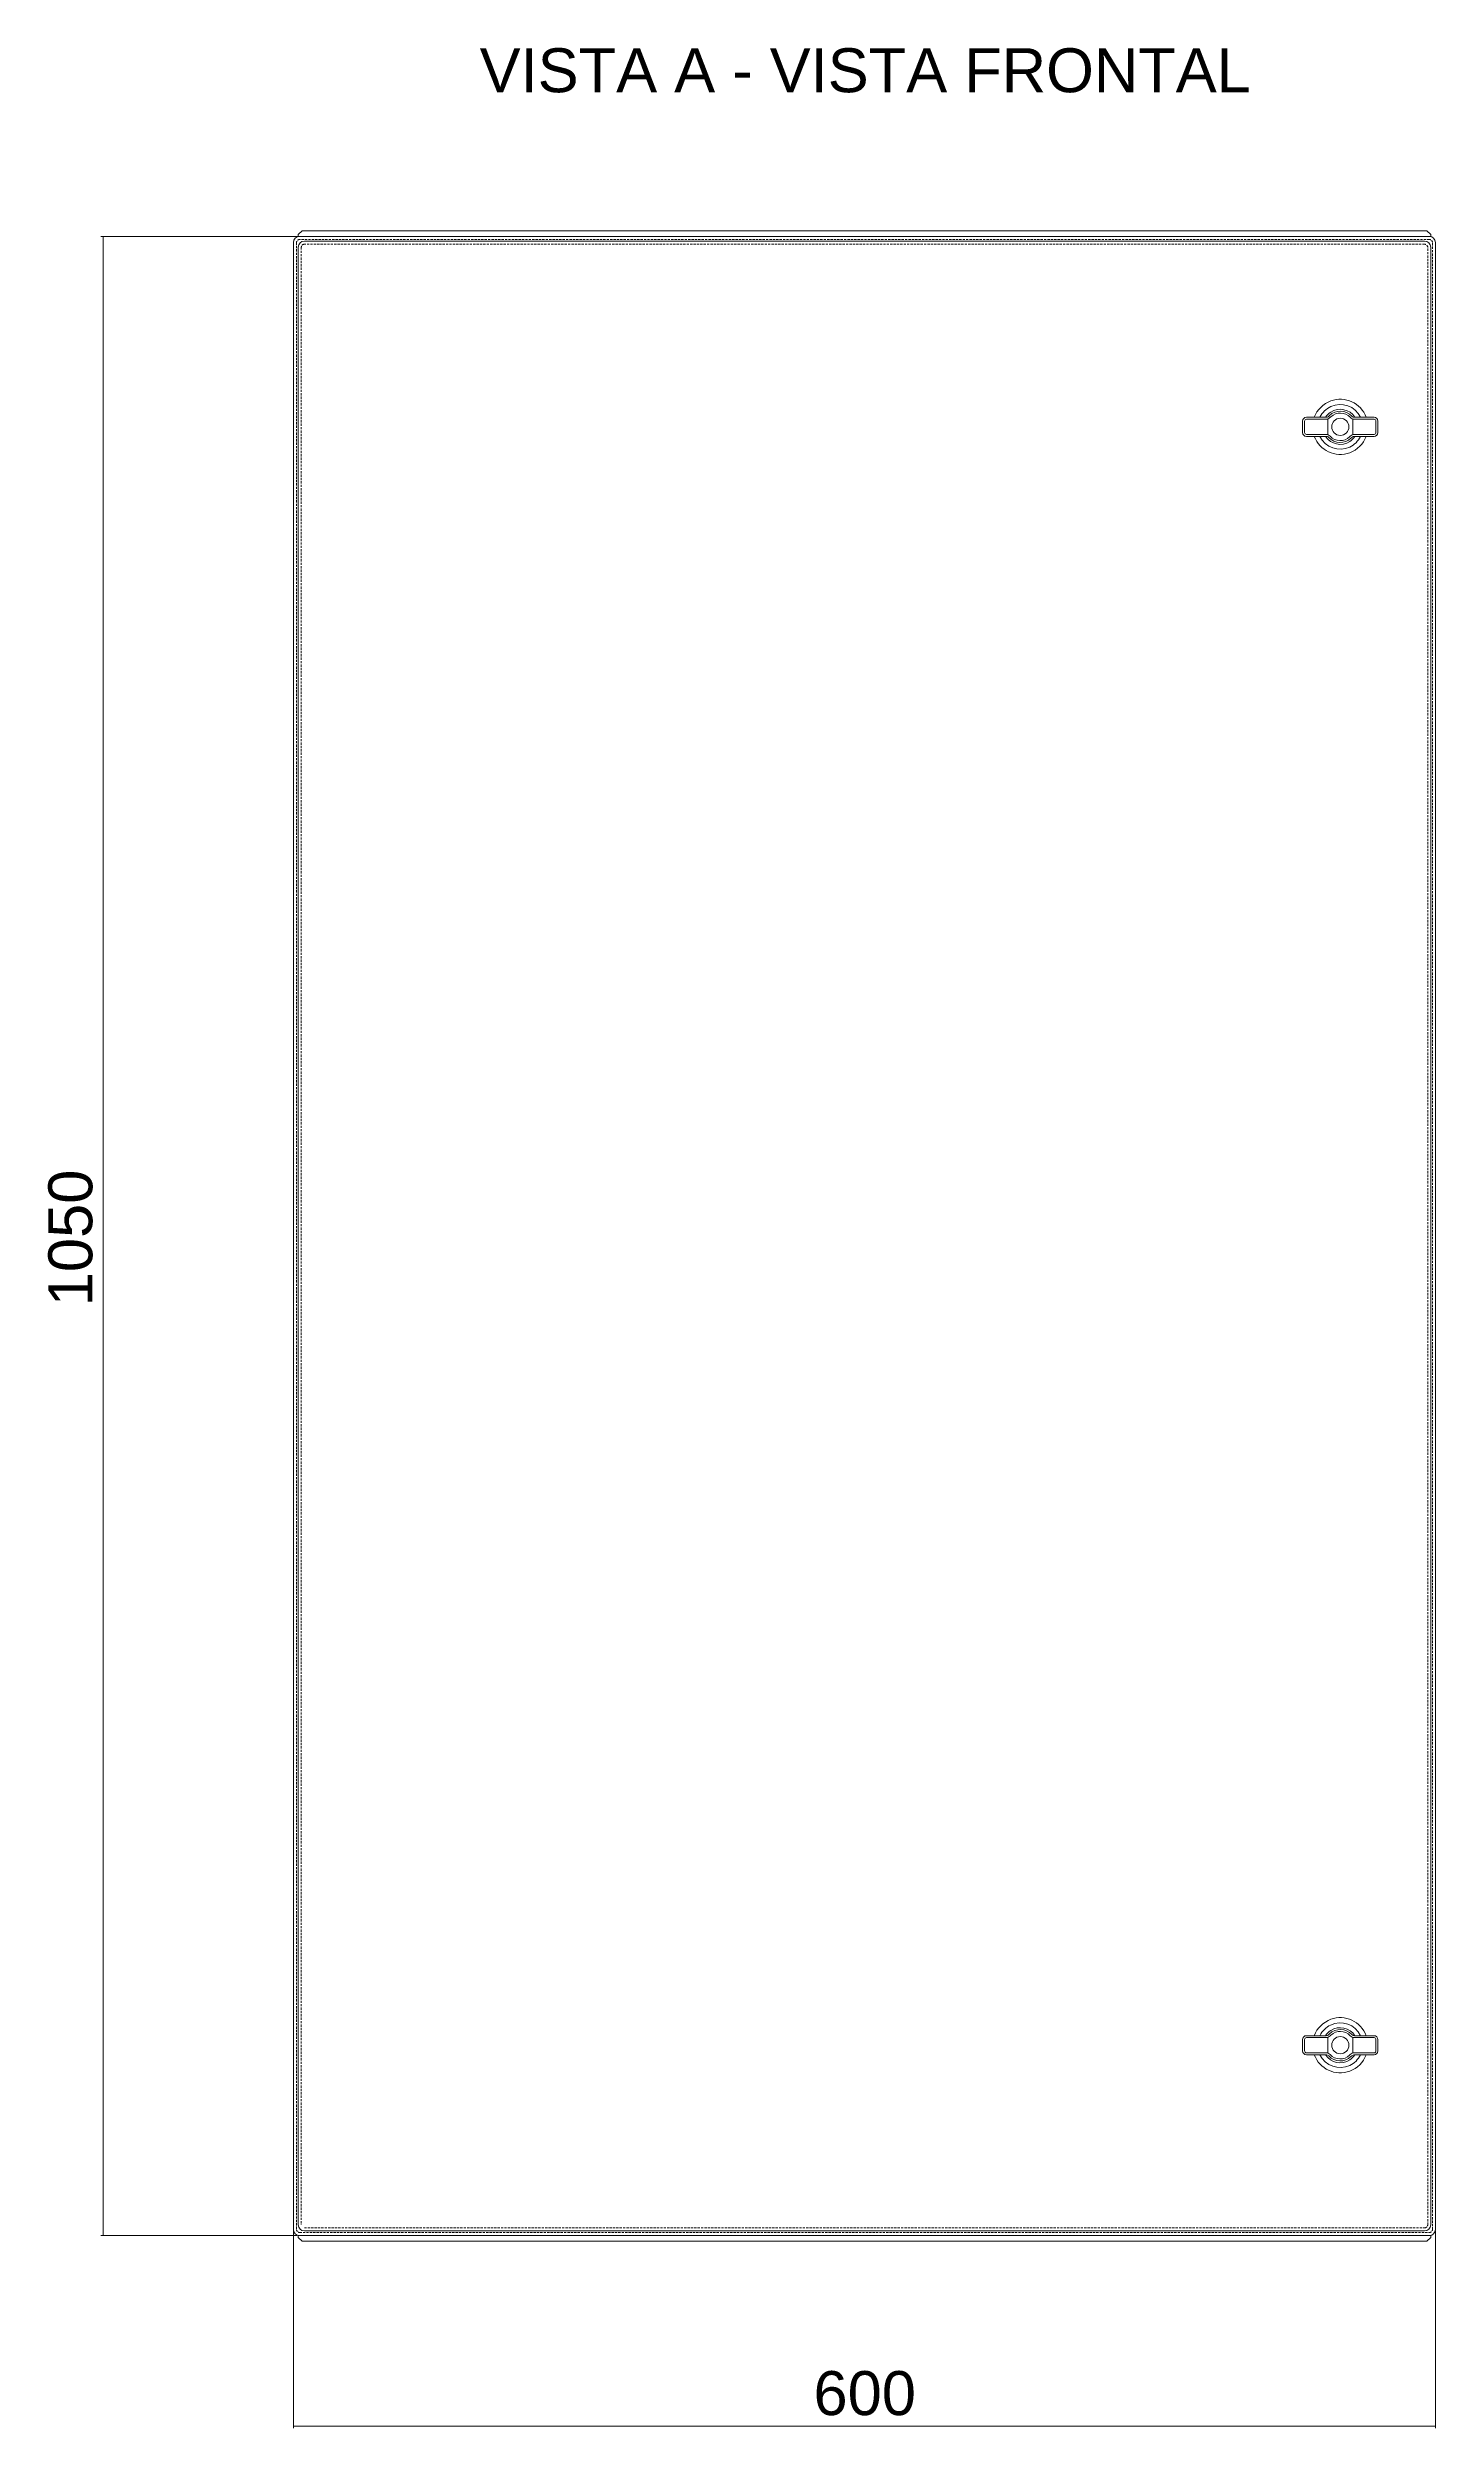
# Model space of a CAD drawing. Header units: millimetres. Extents: x -947 to 1625, y -442 to 834.
# Drawn here: x -947 to -218, y -442 to 808 of the extents above; entities that cross this region are included whole.
import ezdxf

# ---------------------------------------------------------------- set-up
doc = ezdxf.new("R2010")
doc.units = ezdxf.units.MM
doc.header["$MEASUREMENT"] = 0
for name, pattern in [('AI-Linetype-30', [1.78125, 1.1875, -0.59375]), ('AI-Linetype-31', [1.78125, 1.1875, -0.59375]), ('AI-Linetype-32', [1.78125, 1.1875, -0.59375]), ('AI-Linetype-33', [1.78125, 1.1875, -0.59375]), ('AI-Linetype-34', [1.78125, 1.1875, -0.59375]), ('AI-Linetype-35', [1.78125, 1.1875, -0.59375]), ('AI-Linetype-36', [1.78125, 1.1875, -0.59375]), ('AI-Linetype-37', [1.78125, 1.1875, -0.59375]), ('AI-Linetype-38', [1.78125, 1.1875, -0.59375]), ('AI-Linetype-39', [1.78125, 1.1875, -0.59375]), ('AI-Linetype-40', [1.78125, 1.1875, -0.59375]), ('AI-Linetype-41', [1.78125, 1.1875, -0.59375]), ('AI-Linetype-42', [1.78125, 1.1875, -0.59375]), ('AI-Linetype-43', [1.78125, 1.1875, -0.59375]), ('AI-Linetype-44', [1.78125, 1.1875, -0.59375])]:
    doc.linetypes.add(name, pattern=pattern)
doc.layers.get('0').update_dxf_attribs({"lineweight": 0})

# ---------------------------------------------------------------- blocks, each defined once
blk = doc.blocks.new('Block_1')
at = {"color": 7, "lineweight": 0}
for p, q in [((-818.2, -338.3), (-818.2, -442.1)), ((-218.2, -338.3), (-218.2, -442.1)), ((-818.2, -440.9), (-218.2, -440.9))]:
    blk.add_line(p, q, dxfattribs=at)
at = {"insert": (-545, -435.5), "char_height": 0.2, "attachment_point": 7}
blk.add_mtext('\\C7;\\FArial|b0|i0|c1;\\H23.100000;\\W1.000000;600', dxfattribs=at)
blk = doc.blocks.new('Block_2')
at = {"color": 7, "lineweight": 0}
for p, q in [((-815.7, 709.1), (-919.5, 709.1)), ((-918.2, 709.1), (-918.2, -340.9)), ((-816.4, -340.9), (-919.5, -340.9))]:
    blk.add_line(p, q, dxfattribs=at)
at = {"insert": (-923.6, 147.2), "char_height": 0.2, "attachment_point": 7, "rotation": 90}
blk.add_mtext('\\C7;\\FArial|b0|i0|c1;\\H23.100000;\\W1.000000;1050', dxfattribs=at)

msp = doc.modelspace()

# ---------------------------------------------------------------- linework, layer by layer
at = {"color": 7, "lineweight": 0}
for p, q in [((-818.2, 705.9), (-818.2, -337.7)), ((-815.7, 703.4), (-815.7, -335.2)), ((-221.4, 709.1), (-815, 709.1)), ((-223.9, 706.6), (-812.5, 706.6)), ((-220.7, -335.2), (-220.7, 703.4)), ((-218.2, -337.7), (-218.2, 705.9)), ((-274.8, 605), (-274.8, 613.3)), ((-261.7, 605), (-261.7, 613.3)), ((-274.8, -236.7), (-274.8, -245)), ((-261.7, -236.7), (-261.7, -245)), ((-815, -340.9), (-221.4, -340.9)), ((-812.5, -338.4), (-223.9, -338.4))]:
    msp.add_line(p, q, dxfattribs=at)
at = {"color": 7, "linetype": 'AI-Linetype-36', "lineweight": 0}
msp.add_line((-816.6, 705.9), (-816.6, -337.7), dxfattribs=at)
at = {"color": 7, "linetype": 'AI-Linetype-34', "lineweight": 0}
msp.add_line((-221.4, 707.5), (-815, 707.5), dxfattribs=at)
at = {"color": 7, "linetype": 'AI-Linetype-44', "lineweight": 0}
msp.add_line((-814.1, 703.4), (-814.1, -335.2), dxfattribs=at)
at = {"color": 7, "linetype": 'AI-Linetype-42', "lineweight": 0}
msp.add_line((-223.9, 705), (-812.5, 705), dxfattribs=at)
at = {"color": 7, "linetype": 'AI-Linetype-40', "lineweight": 0}
msp.add_line((-222.3, -335.2), (-222.3, 703.4), dxfattribs=at)
at = {"color": 7, "linetype": 'AI-Linetype-32', "lineweight": 0}
msp.add_line((-219.8, -337.7), (-219.8, 705.9), dxfattribs=at)
at = {"color": 7, "linetype": 'AI-Linetype-38', "lineweight": 0}
msp.add_line((-812.5, -336.8), (-223.9, -336.8), dxfattribs=at)
at = {"color": 7, "linetype": 'AI-Linetype-30', "lineweight": 0}
msp.add_line((-815, -339.3), (-221.4, -339.3), dxfattribs=at)
at = {"color": 7, "lineweight": 0}
for points in [[(-222.7, 712.1), (-813.7, 712.1), (-815.7, 710.1), (-815.7, 709.1), (-220.7, 709.1), (-220.7, 710.1)], [(-222.7, -343.9), (-813.7, -343.9), (-815.7, -341.9), (-815.7, -340.9), (-220.7, -340.9), (-220.7, -341.9)]]:
    msp.add_lwpolyline(points, close=True, dxfattribs=at)
for centre in [(-268.2, 609.1), (-268.2, -240.9)]:
    msp.add_circle(centre, 4.5, dxfattribs=at)
for points in [[(-815, 709.1), (-816.8, 709.1), (-818.2, 707.7), (-818.2, 705.9)], [(-812.5, 706.6), (-814.3, 706.6), (-815.7, 705.2), (-815.7, 703.4)], [(-220.7, 703.4), (-220.7, 705.2), (-222.2, 706.6), (-223.9, 706.6)], [(-218.2, 705.9), (-218.2, 707.7), (-219.7, 709.1), (-221.4, 709.1)], [(-815.7, -335.2), (-815.7, -337), (-814.3, -338.4), (-812.5, -338.4)], [(-223.9, -338.4), (-222.2, -338.4), (-220.7, -337), (-220.7, -335.2)], [(-818.2, -337.7), (-818.2, -339.5), (-816.8, -340.9), (-815, -340.9)], [(-221.4, -340.9), (-219.7, -340.9), (-218.2, -339.5), (-218.2, -337.7)]]:
    msp.add_open_spline(points, degree=3, dxfattribs=at)
at = {"color": 7, "linetype": 'AI-Linetype-35', "lineweight": 0}
msp.add_open_spline([(-815, 707.5), (-815.9, 707.5), (-816.6, 706.8), (-816.6, 705.9)], degree=3, dxfattribs=at)
at = {"color": 7, "linetype": 'AI-Linetype-43', "lineweight": 0}
msp.add_open_spline([(-812.5, 705), (-813.4, 705), (-814.1, 704.3), (-814.1, 703.4)], degree=3, dxfattribs=at)
at = {"color": 7, "linetype": 'AI-Linetype-41', "lineweight": 0}
msp.add_open_spline([(-222.3, 703.4), (-222.3, 704.3), (-223.1, 705), (-223.9, 705)], degree=3, dxfattribs=at)
at = {"color": 7, "linetype": 'AI-Linetype-33', "lineweight": 0}
msp.add_open_spline([(-219.8, 705.9), (-219.8, 706.8), (-220.6, 707.5), (-221.4, 707.5)], degree=3, dxfattribs=at)
at = {"color": 7, "lineweight": 0}
for points, knots in [([(-254.6, 614.1), (-257.4, 621.6), (-265.7, 625.5), (-273.2, 622.7), (-277.2, 621.2), (-280.4, 618.1), (-281.9, 614.1)], [0, 0, 0, 0, 1, 1, 1, 2, 2, 2, 2]), ([(-248.5, 612.1), (-248.5, 613.2), (-249.4, 614.1), (-250.5, 614.1), (-250.5, 614.1), (-260.8, 614.1), (-260.8, 614.1), (-261.3, 614.1), (-261.8, 614.3), (-262.2, 614.7), (-265.3, 618.1), (-270.6, 618.2), (-273.9, 615.1), (-274, 615), (-274.1, 614.9), (-274.3, 614.7), (-274.7, 614.3), (-275.2, 614.1), (-275.7, 614.1), (-275.7, 614.1), (-286, 614.1), (-286, 614.1), (-287.1, 614.1), (-288, 613.2), (-288, 612.1), (-288, 612.1), (-288, 606.1), (-288, 606.1)], [0, 0, 0, 0, 1, 1, 1, 2, 2, 2, 3, 3, 3, 4, 4, 4, 5, 5, 5, 6, 6, 6, 7, 7, 7, 8, 8, 8, 9, 9, 9, 9]), ([(-249.5, 606.1), (-249.5, 605.6), (-249.9, 605.1), (-250.5, 605.1), (-250.5, 605.1), (-260.8, 605.1), (-260.8, 605.1), (-261.6, 605.1), (-262.4, 604.8), (-263, 604.2), (-263.1, 604), (-263.2, 603.9), (-263.3, 603.8), (-266.2, 601.1), (-270.8, 601.2), (-273.5, 604.2), (-274.1, 604.8), (-274.9, 605.1), (-275.7, 605.1), (-275.7, 605.1), (-286, 605.1), (-286, 605.1), (-286.5, 605.1), (-287, 605.6), (-287, 606.1), (-287, 606.1), (-287, 612.1), (-287, 612.1), (-287, 612.7), (-286.5, 613.1), (-286, 613.1), (-286, 613.1), (-275.7, 613.1), (-275.7, 613.1), (-274.9, 613.1), (-274.1, 613.4), (-273.5, 614.1), (-273.4, 614.2), (-273.3, 614.3), (-273.2, 614.4), (-270.3, 617.1), (-265.7, 617), (-263, 614.1), (-262.4, 613.4), (-261.6, 613.1), (-260.8, 613.1), (-260.8, 613.1), (-250.5, 613.1), (-250.5, 613.1), (-249.9, 613.1), (-249.5, 612.7), (-249.5, 612.1), (-249.5, 612.1), (-249.5, 606.1), (-249.5, 606.1)], [0, 0, 0, 0, 1, 1, 1, 2, 2, 2, 3, 3, 3, 4, 4, 4, 5, 5, 5, 6, 6, 6, 7, 7, 7, 8, 8, 8, 9, 9, 9, 10, 10, 10, 11, 11, 11, 12, 12, 12, 13, 13, 13, 14, 14, 14, 15, 15, 15, 16, 16, 16, 17, 17, 17, 18, 18, 18, 18]), ([(-257.6, 614.1), (-260.4, 620), (-267.4, 622.5), (-273.2, 619.7), (-275.7, 618.6), (-277.7, 616.6), (-278.9, 614.1)], [0, 0, 0, 0, 1, 1, 1, 2, 2, 2, 2]), ([(-260.5, 614.1), (-263.3, 618.4), (-269, 619.6), (-273.2, 616.8), (-274.3, 616.1), (-275.3, 615.2), (-276, 614.1)], [0, 0, 0, 0, 1, 1, 1, 2, 2, 2, 2]), ([(-288, 606.1), (-288, 605), (-287.1, 604.1), (-286, 604.1), (-286, 604.1), (-275.7, 604.1), (-275.7, 604.1), (-275.2, 604.1), (-274.7, 603.9), (-274.3, 603.5), (-271.2, 600.1), (-265.9, 600), (-262.6, 603.1), (-262.5, 603.2), (-262.3, 603.3), (-262.2, 603.5), (-261.8, 603.9), (-261.3, 604.1), (-260.8, 604.1), (-260.8, 604.1), (-250.5, 604.1), (-250.5, 604.1), (-249.4, 604.1), (-248.5, 605), (-248.5, 606.1), (-248.5, 606.1), (-248.5, 612.1), (-248.5, 612.1)], [0, 0, 0, 0, 1, 1, 1, 2, 2, 2, 3, 3, 3, 4, 4, 4, 5, 5, 5, 6, 6, 6, 7, 7, 7, 8, 8, 8, 9, 9, 9, 9]), ([(-281.9, 604.1), (-279.1, 596.6), (-270.8, 592.7), (-263.2, 595.5), (-259.3, 597), (-256.1, 600.1), (-254.6, 604.1)], [0, 0, 0, 0, 1, 1, 1, 2, 2, 2, 2]), ([(-278.9, 604.1), (-276.1, 598.2), (-269.1, 595.7), (-263.2, 598.5), (-260.8, 599.6), (-258.8, 601.6), (-257.6, 604.1)], [0, 0, 0, 0, 1, 1, 1, 2, 2, 2, 2]), ([(-276, 604.1), (-273.2, 599.8), (-267.5, 598.6), (-263.2, 601.4), (-262.2, 602.1), (-261.2, 603), (-260.5, 604.1)], [0, 0, 0, 0, 1, 1, 1, 2, 2, 2, 2]), ([(-254.6, -235.9), (-257.4, -228.4), (-265.7, -224.5), (-273.2, -227.3), (-277.2, -228.8), (-280.4, -231.9), (-281.9, -235.9)], [0, 0, 0, 0, 1, 1, 1, 2, 2, 2, 2]), ([(-288, -237.9), (-288, -236.8), (-287.1, -235.9), (-286, -235.9), (-286, -235.9), (-275.7, -235.9), (-275.7, -235.9), (-275.2, -235.9), (-274.7, -235.7), (-274.3, -235.3), (-274.1, -235.1), (-274, -235), (-273.9, -234.9), (-270.6, -231.8), (-265.3, -231.9), (-262.2, -235.3), (-261.8, -235.7), (-261.3, -235.9), (-260.8, -235.9), (-260.8, -235.9), (-250.5, -235.9), (-250.5, -235.9), (-249.4, -235.9), (-248.5, -236.8), (-248.5, -237.9), (-248.5, -237.9), (-248.5, -243.9), (-248.5, -243.9)], [0, 0, 0, 0, 1, 1, 1, 2, 2, 2, 3, 3, 3, 4, 4, 4, 5, 5, 5, 6, 6, 6, 7, 7, 7, 8, 8, 8, 9, 9, 9, 9]), ([(-249.5, -237.9), (-249.5, -237.3), (-249.9, -236.9), (-250.5, -236.9), (-250.5, -236.9), (-260.8, -236.9), (-260.8, -236.9), (-261.6, -236.9), (-262.4, -236.6), (-263, -235.9), (-265.7, -233), (-270.3, -232.9), (-273.2, -235.6), (-273.3, -235.7), (-273.4, -235.8), (-273.5, -235.9), (-274.1, -236.6), (-274.9, -236.9), (-275.7, -236.9), (-275.7, -236.9), (-286, -236.9), (-286, -236.9), (-286.5, -236.9), (-287, -237.3), (-287, -237.9), (-287, -237.9), (-287, -243.9), (-287, -243.9), (-287, -244.4), (-286.5, -244.9), (-286, -244.9), (-286, -244.9), (-275.7, -244.9), (-275.7, -244.9), (-274.9, -244.9), (-274.1, -245.2), (-273.5, -245.8), (-270.8, -248.8), (-266.2, -248.9), (-263.3, -246.2), (-263.2, -246.1), (-263.1, -246), (-263, -245.8), (-262.4, -245.2), (-261.6, -244.9), (-260.8, -244.9), (-260.8, -244.9), (-250.5, -244.9), (-250.5, -244.9), (-249.9, -244.9), (-249.5, -244.4), (-249.5, -243.9), (-249.5, -243.9), (-249.5, -237.9), (-249.5, -237.9)], [0, 0, 0, 0, 1, 1, 1, 2, 2, 2, 3, 3, 3, 4, 4, 4, 5, 5, 5, 6, 6, 6, 7, 7, 7, 8, 8, 8, 9, 9, 9, 10, 10, 10, 11, 11, 11, 12, 12, 12, 13, 13, 13, 14, 14, 14, 15, 15, 15, 16, 16, 16, 17, 17, 17, 18, 18, 18, 18]), ([(-257.6, -235.9), (-260.4, -230), (-267.4, -227.5), (-273.3, -230.3), (-275.7, -231.4), (-277.7, -233.4), (-278.9, -235.9)], [0, 0, 0, 0, 1, 1, 1, 2, 2, 2, 2]), ([(-260.5, -235.9), (-263.3, -231.6), (-269, -230.4), (-273.2, -233.2), (-274.3, -233.9), (-275.3, -234.8), (-276, -235.9)], [0, 0, 0, 0, 1, 1, 1, 2, 2, 2, 2]), ([(-248.5, -243.9), (-248.5, -245), (-249.4, -245.9), (-250.5, -245.9), (-250.5, -245.9), (-260.8, -245.9), (-260.8, -245.9), (-261.3, -245.9), (-261.8, -246.1), (-262.2, -246.5), (-262.3, -246.7), (-262.5, -246.8), (-262.6, -246.9), (-265.9, -250), (-271.2, -249.9), (-274.3, -246.5), (-274.7, -246.1), (-275.2, -245.9), (-275.7, -245.9), (-275.7, -245.9), (-286, -245.9), (-286, -245.9), (-287.1, -245.9), (-288, -245), (-288, -243.9), (-288, -243.9), (-288, -237.9), (-288, -237.9)], [0, 0, 0, 0, 1, 1, 1, 2, 2, 2, 3, 3, 3, 4, 4, 4, 5, 5, 5, 6, 6, 6, 7, 7, 7, 8, 8, 8, 9, 9, 9, 9]), ([(-281.9, -245.9), (-279.1, -253.4), (-270.8, -257.3), (-263.2, -254.5), (-259.3, -253), (-256.1, -249.9), (-254.6, -245.9)], [0, 0, 0, 0, 1, 1, 1, 2, 2, 2, 2]), ([(-278.9, -245.9), (-276.1, -251.8), (-269.1, -254.3), (-263.2, -251.5), (-260.8, -250.4), (-258.8, -248.4), (-257.6, -245.9)], [0, 0, 0, 0, 1, 1, 1, 2, 2, 2, 2]), ([(-276, -245.9), (-273.2, -250.2), (-267.5, -251.4), (-263.2, -248.6), (-262.2, -247.9), (-261.2, -247), (-260.5, -245.9)], [0, 0, 0, 0, 1, 1, 1, 2, 2, 2, 2])]:
    msp.add_open_spline(points, degree=3, knots=knots, dxfattribs=at)
at = {"color": 7, "linetype": 'AI-Linetype-39', "lineweight": 0}
msp.add_open_spline([(-223.9, -336.8), (-223.1, -336.8), (-222.3, -336.1), (-222.3, -335.2)], degree=3, dxfattribs=at)
at = {"color": 7, "linetype": 'AI-Linetype-37', "lineweight": 0}
msp.add_open_spline([(-816.6, -337.7), (-816.6, -338.6), (-815.9, -339.3), (-815, -339.3)], degree=3, dxfattribs=at)
at = {"color": 7, "linetype": 'AI-Linetype-31', "lineweight": 0}
msp.add_open_spline([(-221.4, -339.3), (-220.6, -339.3), (-219.8, -338.6), (-219.8, -337.7)], degree=3, dxfattribs=at)

# ---------------------------------------------------------------- block references
for name in ['Block_2', 'Block_1']:
    msp.add_blockref(name, (0, 0))

# ---------------------------------------------------------------- texts
at = {"insert": (-720.4, 784.5), "char_height": 0.2, "attachment_point": 7}
msp.add_mtext('\\C7;\\FArial|b0|i0|c1;\\H23.100000;\\W1.000000;VISTA A - VISTA FRONTAL', dxfattribs=at)

doc.saveas('drawing.dxf')
